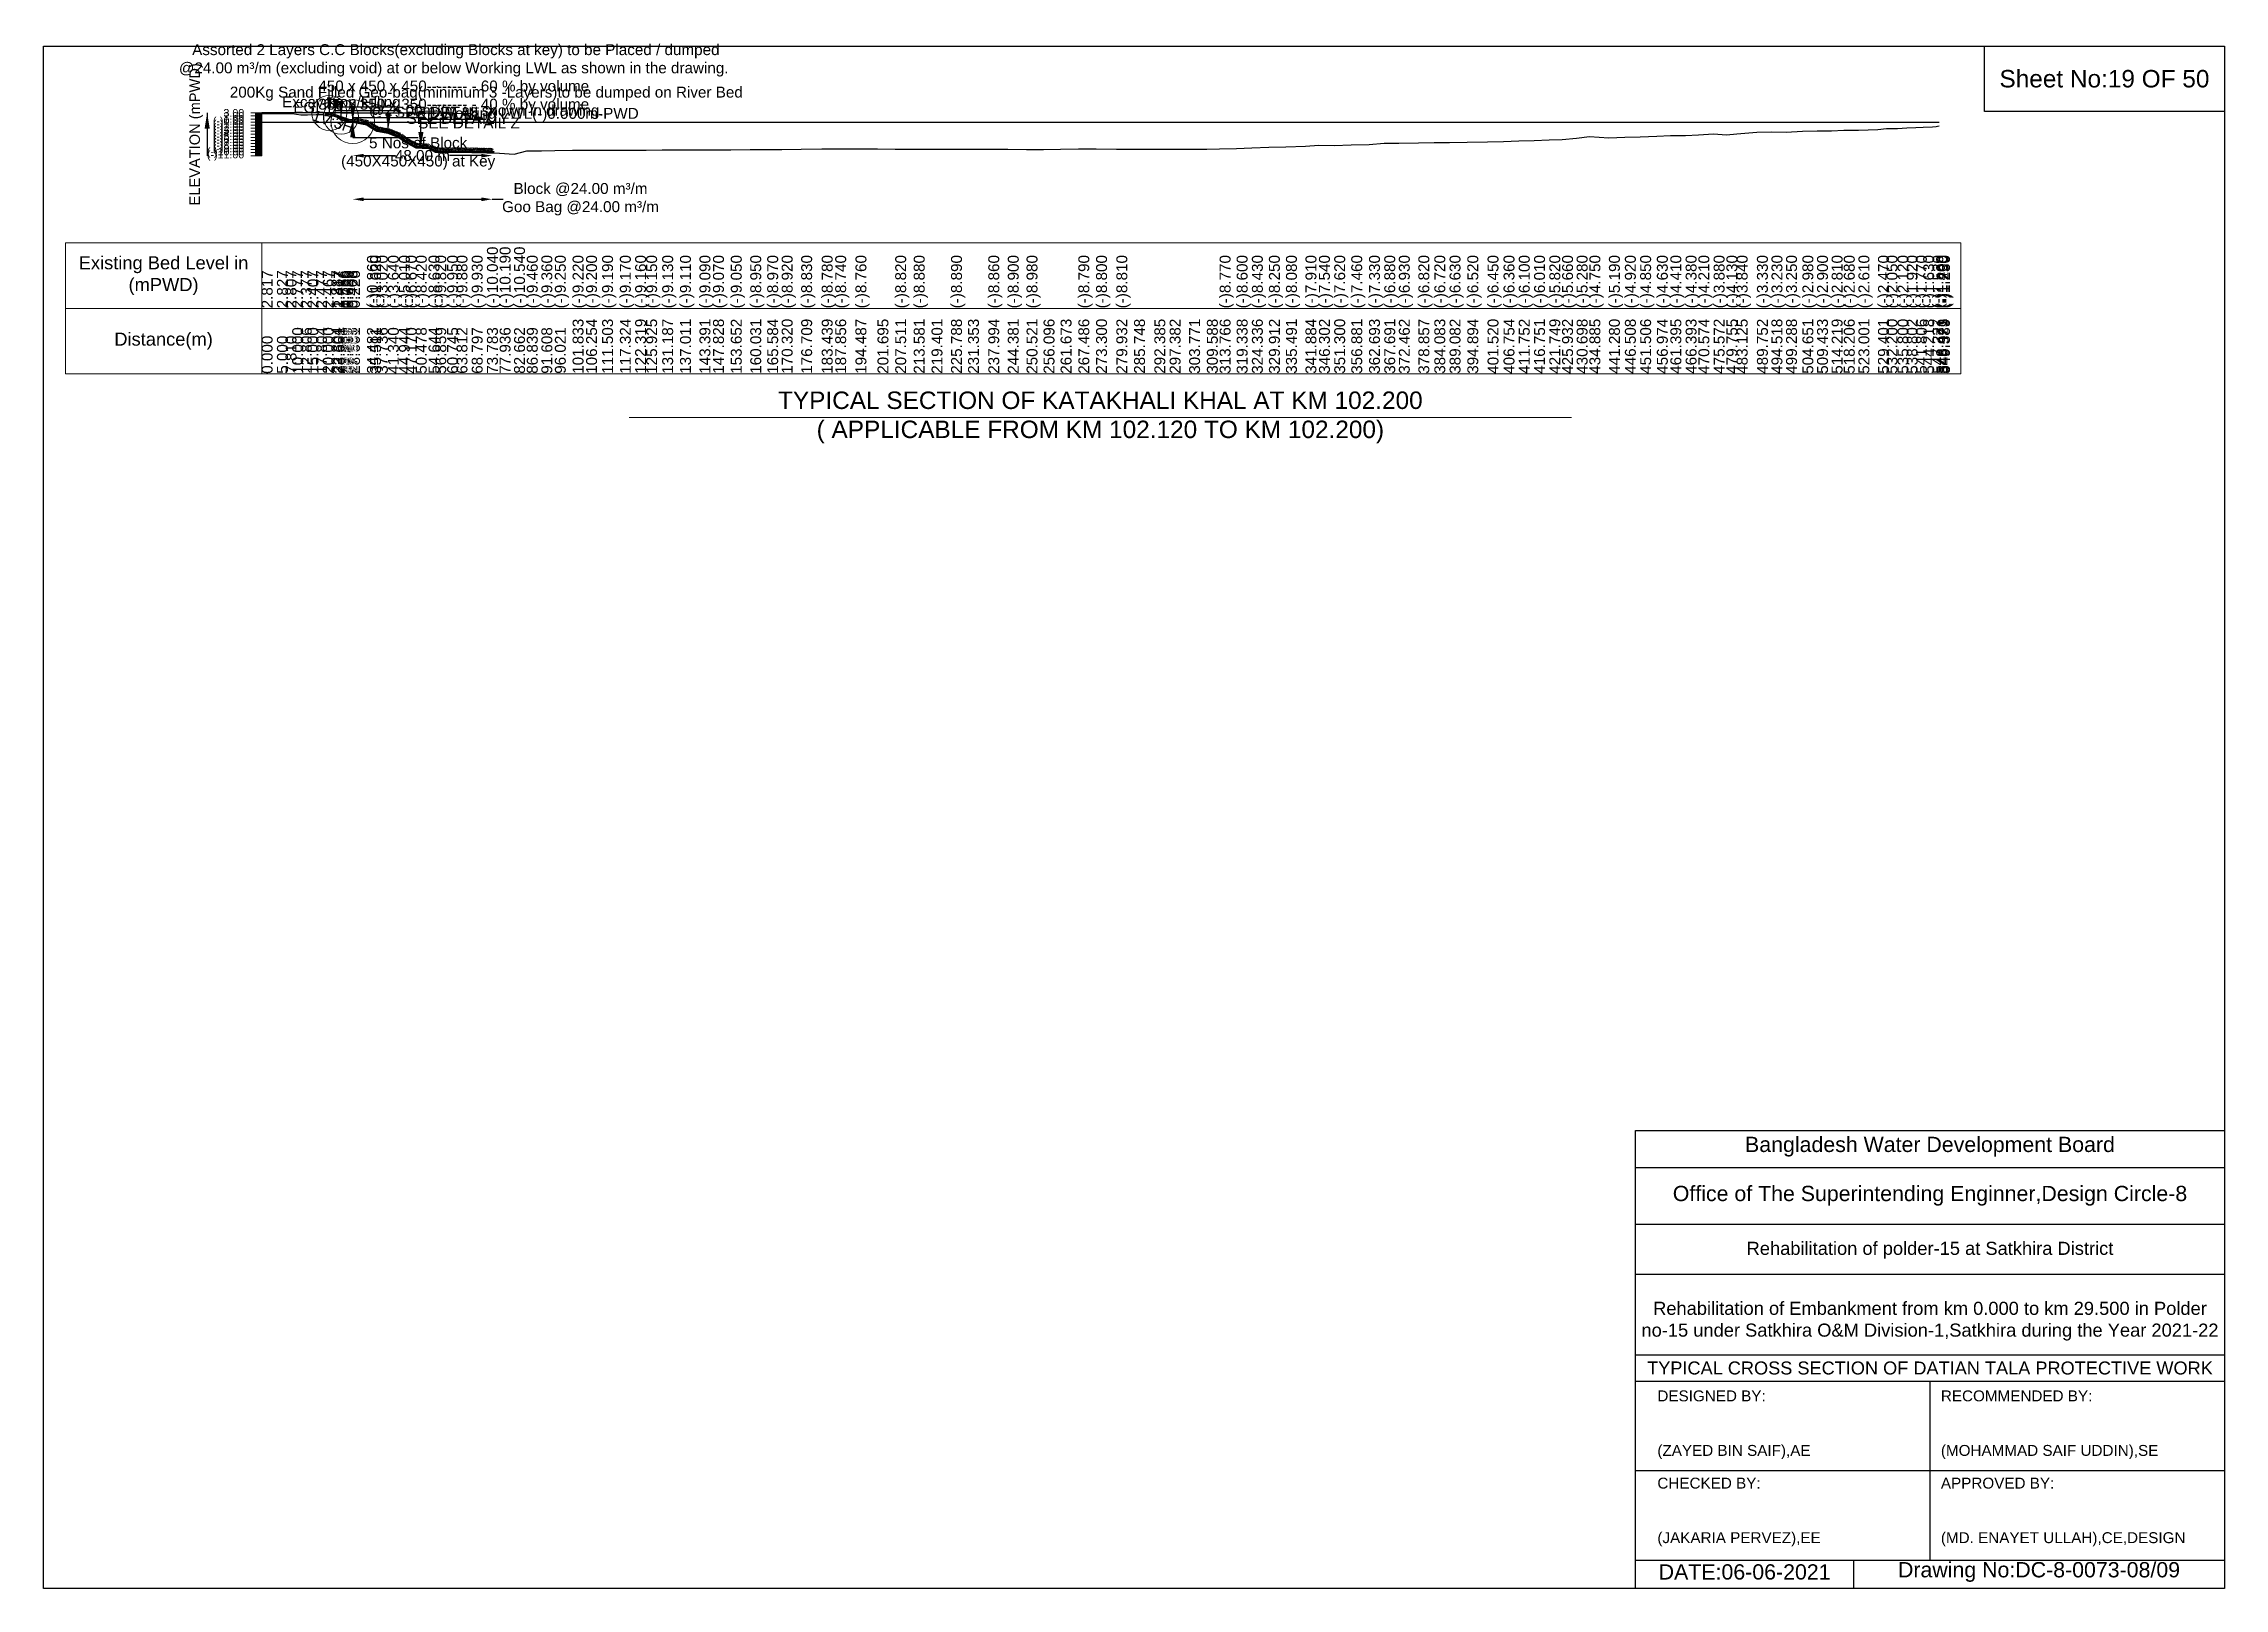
# Model space of a CAD drawing. Header units: inches. Extents: x 89000 to 845000, y -7071 to 18.
# Drawn here: x 370000 to 380000, y -7071 to 11 of the extents above; entities that cross this region are included whole.
import ezdxf

# ---------------------------------------------------------------- set-up
doc = ezdxf.new("R2010")
doc.units = ezdxf.units.IN
doc.header["$LTSCALE"] = 7
doc.header["$MEASUREMENT"] = 0
for name, color, linetype, lineweight in [('Cross section Data Border', 7, 'Continuous', 9), ('Cross Section Labels', 7, 'Continuous', 9), ('Existing_Bed_Level for Xsection', 7, 'Continuous', 25), ('Long Section Labels', 7, 'Continuous', 9)]:
    doc.layers.add(name, color=color, linetype=linetype, lineweight=lineweight)
doc.styles.get("Standard").update_dxf_attribs({"font": 'arial.ttf'})
doc.dimstyles.new('Appron Lebeling Style', dxfattribs={"dimtxt": 50, "dimasz": 50, "dimexe": 0.18, "dimexo": 0.0625, "dimgap": 0.09, "dimtad": 0, "dimtih": 1, "dimtoh": 1, "dimdec": 4, "dimzin": 0, "dimdsep": 46, "dimtxsty": 'Standard', "dimcen": 0.09, "dimse1": 1, "dimse2": 1, "dimadec": 0, "dimazin": 0, "dimtfac": 1, "dimtdec": 4, "dimtofl": 0, "dimtmove": 0, "dimatfit": 3, "dimfxl": 1, "dimtolj": 1, "dimtzin": 0, "dimarcsym": 0})
doc.dimstyles.get("Standard").update_dxf_attribs({"dimtxt": 0.18, "dimasz": 0.18, "dimexe": 0.18, "dimexo": 0.0625, "dimgap": 0.09, "dimtad": 0, "dimtih": 1, "dimtoh": 1, "dimdec": 4, "dimzin": 0, "dimdsep": 46, "dimtxsty": 'Standard', "dimcen": 0.09, "dimadec": 0, "dimazin": 0, "dimtfac": 1, "dimtdec": 4, "dimtofl": 0, "dimtmove": 0, "dimatfit": 3, "dimfxl": 1, "dimtolj": 1, "dimtzin": 0, "dimarcsym": 0})

msp = doc.modelspace()

# ---------------------------------------------------------------- texts
at = {"attachment_point": 5}
for s, insert, char_height in [('Sheet No:19 OF 50', (379450, -150), 80), ('Bangladesh Water Development Board', (378650, -5046), 70), ('Office of The Superintending Enginner,Design Circle-8', (378650, -5271), 70)]:
    msp.add_mtext(s, dxfattribs=dict(at, insert=insert, char_height=char_height))
for s, insert, char_height, width, attachment_point in [('Rehabilitation of polder-15 at Satkhira District', (378650, -5521), 60, 2800, 5), ('Rehabilitation of Embankment from km 0.000 to km 29.500 in Polder no-15 under Satkhira O&M Division-1,Satkhira during the Year 2021-22', (378650, -5846), 60, 2700, 5), ('TYPICAL CROSS SECTION OF DATIAN TALA PROTECTIVE WORK', (378650, -6061), 59.5765532, 2800, 5), ('DESIGNED BY:^J^J^J(ZAYED BIN SAIF),AE', (377400, -6321), 50, 1400, 4), ('RECOMMENDED BY:^J^J^J(MOHAMMAD SAIF UDDIN),SE', (378700, -6321), 50, 1400, 4), ('CHECKED BY:^J^J^J(JAKARIA PERVEZ),EE', (377400, -6721), 50, 1400, 4), ('APPROVED BY:^J^J^J(MD. ENAYET ULLAH),CE,DESIGN', (378700, -6721), 50, 1400, 4), ('DATE:06-06-2021', (377800, -6996), 70, 1400, 5), ('Drawing No:DC-8-0073-08/09', (379150, -6996), 70, 2200, 5)]:
    msp.add_mtext(s, dxfattribs=dict(insert=insert, char_height=char_height, width=width, attachment_point=attachment_point))
at = {"layer": 'Cross section Data Border', "char_height": 60, "width": 800, "attachment_point": 5}
for s, insert in [('Existing Bed Level in (mPWD)', (370550, -1052.44)), ('Distance(m)', (370550, -1352.44))]:
    msp.add_mtext(s, dxfattribs=dict(at, insert=insert))
at = {"layer": 'Cross Section Labels'}
for s, insert, char_height, attachment_point in [(' Assorted 2 Layers C.C Blocks(excluding Blocks at key) to be Placed / dumped^J@24.00 m³/m (excluding void) at or below Working LWL as shown in the drawing.^J450 x 450 x 450-------- - 60 % by volume^J350 x 350 x 350-------- - 40 % by volume', (371880.61331, -306.44), 50, 8), ('200Kg Sand Filled Geo-bag(minimum 3 -Layers)to be dumped on River Bed^J@24.00m³/m as shown in drawing.', (372029.97472, -334.44), 50, 8), ('Excavation/Filling', (371637.21928, -295.94), 50, 9), ('EGL', (371284.56271, -306.44), 50, 9), ('SEE DETAIL X', (371610.44428, -278.44), 50, 1), ('Working LWL(-)0.000m-PWD', (371820.74428, -348.44), 50, 7), ('SEE DETAIL Y', (371663.99428, -306.44), 50, 1), ('SEE DETAIL Z', (371717.54428, -327.44), 50, 1), ('5 Nos of Block ^J(450X450X450) at Key', (371717.54428, -418.44), 50, 2), ('TYPICAL SECTION OF KATAKHALI KHAL AT KM 102.200^J( APPLICABLE FROM KM 102.120 TO KM 102.200)', (374845.72126, -1702.44), 80, 5)]:
    msp.add_mtext(s, dxfattribs=dict(at, insert=insert, char_height=char_height, attachment_point=attachment_point))
at = {"layer": 'Cross Section Labels', "insert": (371335.00568, -322.00578), "char_height": 50, "attachment_point": 2, "rotation": 341.565051177}
msp.add_mtext('1V:3H', dxfattribs=at)
at = {"layer": 'Long Section Labels', "rotation": 90}
for s, insert, char_height, attachment_point in [('ELEVATION (mPWD)', (370700, -404.44), 48, 5), ('(-)0.860', (371482.74631, -1202.44), 50, 1), ('(-)1.620', (371497.14787, -1202.44), 50, 1), ('(-)3.020', (371528.30294, -1202.44), 50, 1), ('(-)3.640', (371578.76075, -1202.44), 50, 1), ('(-)5.010', (371629.22174, -1202.44), 50, 1), ('(-)6.670', (371660.37868, -1202.44), 50, 1), ('(-)8.420', (371706.68805, -1202.44), 50, 1), ('(-)8.630', (371765.02026, -1202.44), 50, 1), ('(-)9.820', (371796.03266, -1202.44), 50, 1), ('(-)9.950', (371850.43518, -1202.44), 50, 1), ('(-)9.880', (371893.37114, -1202.44), 50, 1), ('(-)9.930', (371963.15523, -1202.44), 50, 1), ('(-)10.040', (372032.96854, -1202.44), 50, 1), ('(-)10.190', (372091.1022, -1202.44), 50, 1), ('(-)10.540', (372157.26747, -1202.44), 50, 1), ('(-)9.460', (372215.74504, -1202.44), 50, 1), ('(-)9.360', (372282.51004, -1202.44), 50, 1), ('(-)9.250', (372344.29164, -1202.44), 50, 1), ('(-)9.220', (372425.66476, -1202.44), 50, 1), ('(-)9.200', (372487.56176, -1202.44), 50, 1), ('(-)9.190', (372561.04708, -1202.44), 50, 1), ('(-)9.170', (372642.54071, -1202.44), 50, 1), ('(-)9.160', (372712.46956, -1202.44), 50, 1), ('(-)9.150', (372762.94413, -1202.44), 50, 1), ('(-)9.130', (372836.61645, -1202.44), 50, 1), ('(-)9.110', (372918.15328, -1202.44), 50, 1), ('(-)9.090', (373007.47503, -1202.44), 50, 1), ('(-)9.070', (373069.58643, -1202.44), 50, 1), ('(-)9.050', (373151.13087, -1202.44), 50, 1), ('(-)8.950', (373240.43746, -1202.44), 50, 1), ('(-)8.970', (373318.17342, -1202.44), 50, 1), ('(-)8.920', (373384.48401, -1202.44), 50, 1), ('(-)8.830', (373473.9232, -1202.44), 50, 1), ('(-)8.780', (373568.15109, -1202.44), 50, 1), ('(-)8.780', (373568.15109, -1202.44), 50, 1), ('(-)8.740', (373629.98859, -1202.44), 50, 1), ('(-)8.760', (373722.81105, -1202.44), 50, 1), ('(-)8.820', (373905.16024, -1202.44), 50, 1), ('(-)8.820', (373905.16024, -1202.44), 50, 1), ('(-)8.820', (373905.16024, -1202.44), 50, 1), ('(-)8.820', (373905.16024, -1202.44), 50, 1), ('(-)8.820', (373905.16024, -1202.44), 50, 1), ('(-)8.880', (373990.13913, -1202.44), 50, 1), ('(-)8.880', (373990.13913, -1202.44), 50, 1), ('(-)8.880', (373990.13913, -1202.44), 50, 1), ('(-)8.890', (374161.02515, -1202.44), 50, 1), ('(-)8.890', (374161.02515, -1202.44), 50, 1), ('(-)8.860', (374331.91176, -1202.44), 50, 1), ('(-)8.900', (374421.3319, -1202.44), 50, 1), ('(-)8.980', (374507.30039, -1202.44), 50, 1), ('(-)8.980', (374507.30039, -1202.44), 50, 1), ('(-)8.790', (374744.81028, -1202.44), 50, 1), ('(-)8.800', (374826.20282, -1202.44), 50, 1), ('(-)8.810', (374919.04988, -1202.44), 50, 1), ('(-)8.810', (374919.04988, -1202.44), 50, 1), ('(-)8.770', (375392.72171, -1202.44), 50, 1), ('(-)8.600', (375470.7373, -1202.44), 50, 1), ('(-)8.430', (375540.70743, -1202.44), 50, 1), ('(-)8.250', (375618.76953, -1202.44), 50, 1), ('(-)8.080', (375696.8696, -1202.44), 50, 1), ('(-)7.910', (375786.38277, -1202.44), 50, 1), ('(-)7.540', (375848.22648, -1202.44), 50, 1), ('(-)7.620', (375918.20618, -1202.44), 50, 1), ('(-)7.460', (375996.33306, -1202.44), 50, 1), ('(-)7.330', (376077.6979, -1202.44), 50, 1), ('(-)6.880', (376147.68025, -1202.44), 50, 1), ('(-)6.930', (376214.4691, -1202.44), 50, 1), ('(-)6.820', (376304.0049, -1202.44), 50, 1), ('(-)6.720', (376377.16654, -1202.44), 50, 1), ('(-)6.630', (376447.15155, -1202.44), 50, 1), ('(-)6.520', (376528.51119, -1202.44), 50, 1), ('(-)6.450', (376621.27459, -1202.44), 50, 1), ('(-)6.360', (376694.55916, -1202.44), 50, 1), ('(-)6.100', (376764.53294, -1202.44), 50, 1), ('(-)6.010', (376834.50735, -1202.44), 50, 1), ('(-)5.820', (376904.48237, -1202.44), 50, 1), ('(-)5.660', (376963.04687, -1202.44), 50, 1), ('(-)5.280', (377029.77578, -1202.44), 50, 1), ('(-)4.750', (377088.39059, -1202.44), 50, 1), ('(-)5.190', (377177.91939, -1202.44), 50, 1), ('(-)4.920', (377251.10582, -1202.44), 50, 1), ('(-)4.850', (377321.08915, -1202.44), 50, 1), ('(-)4.630', (377397.63237, -1202.44), 50, 1), ('(-)4.410', (377459.52475, -1202.44), 50, 1), ('(-)4.380', (377529.49554, -1202.44), 50, 1), ('(-)4.210', (377588.03764, -1202.44), 50, 1), ('(-)3.880', (377658.01202, -1202.44), 50, 1), ('(-)4.130', (377716.57204, -1202.44), 50, 1), ('(-)3.840', (377763.7534, -1202.44), 50, 1), ('(-)3.330', (377856.52769, -1202.44), 50, 1), ('(-)3.230', (377923.25126, -1202.44), 50, 1), ('(-)3.250', (377990.03891, -1202.44), 50, 1), ('(-)2.980', (378065.11911, -1202.44), 50, 1), ('(-)2.900', (378132.06225, -1202.44), 50, 1), ('(-)2.810', (378199.06355, -1202.44), 50, 1), ('(-)2.680', (378254.87781, -1202.44), 50, 1), ('(-)2.610', (378322.01338, -1202.44), 50, 1), ('(-)2.470', (378411.60846, -1202.44), 50, 1), ('(-)2.050', (378450.8021, -1202.44), 50, 1), ('(-)2.120', (378501.2047, -1202.44), 50, 1), ('(-)1.920', (378543.23326, -1202.44), 50, 1), ('(-)1.770', (378585.28734, -1202.44), 50, 1), ('(-)1.630', (378619.04902, -1202.44), 50, 1), ('(-)1.520', (378661.17302, -1202.44), 50, 1), ('(-)1.400', (378678.58841, -1202.44), 50, 1), ('(-)1.290', (378684.91613, -1202.44), 50, 1), ('(-)1.230', (378691.44252, -1202.44), 50, 1), ('2.817', (371000, -1202.44), 50, 1), ('2.827', (371070, -1202.44), 50, 1), ('2.807', (371109.3435, -1202.44), 50, 1), ('2.777', (371140, -1202.44), 50, 1), ('2.377', (371179.28748, -1202.44), 50, 1), ('2.407', (371210, -1202.44), 50, 1), ('2.477', (371249.26291, -1202.44), 50, 1), ('2.467', (371280, -1202.44), 50, 1), ('1.887', (371319.24912, -1202.44), 50, 1), ('2.417', (371330.41186, -1202.44), 50, 1), ('1.566', (371350, -1202.44), 50, 1), ('0.766', (371361.29766, -1202.44), 50, 1), ('0.626', (371369.61061, -1202.44), 50, 1), ('0.406', (371389.24029, -1202.44), 50, 1), ('0.226', (371400.40979, -1202.44), 50, 1), ('10.000', (371140, -1502.44), 50, 1), ('12.806', (371179.28748, -1502.44), 50, 1), ('15.000', (371210, -1502.44), 50, 1), ('17.804', (371249.26291, -1502.44), 50, 1), ('20.000', (371280, -1502.44), 50, 1), ('22.804', (371319.24912, -1502.44), 50, 1), ('23.601', (371330.41186, -1502.44), 50, 1), ('25.000', (371350, -1502.44), 50, 1), ('25.807', (371361.29766, -1502.44), 50, 1), ('26.401', (371369.61061, -1502.44), 50, 1), ('27.803', (371389.24029, -1502.44), 50, 1), ('28.601', (371400.40979, -1502.44), 50, 1), ('34.482', (371482.74631, -1502.44), 50, 1), ('35.511', (371497.14787, -1502.44), 50, 1), ('37.736', (371528.30294, -1502.44), 50, 1), ('41.340', (371578.76075, -1502.44), 50, 1), ('44.944', (371629.22174, -1502.44), 50, 1), ('47.170', (371660.37868, -1502.44), 50, 1), ('50.478', (371706.68805, -1502.44), 50, 1), ('54.644', (371765.02026, -1502.44), 50, 1), ('56.859', (371796.03266, -1502.44), 50, 1), ('60.745', (371850.43518, -1502.44), 50, 1), ('63.812', (371893.37114, -1502.44), 50, 1), ('68.797', (371963.15523, -1502.44), 50, 1), ('73.783', (372032.96854, -1502.44), 50, 1), ('77.936', (372091.1022, -1502.44), 50, 1), ('82.662', (372157.26747, -1502.44), 50, 1), ('86.839', (372215.74504, -1502.44), 50, 1), ('91.608', (372282.51004, -1502.44), 50, 1), ('96.021', (372344.29164, -1502.44), 50, 1), ('101.833', (372425.66476, -1502.44), 50, 1), ('106.254', (372487.56176, -1502.44), 50, 1), ('111.503', (372561.04708, -1502.44), 50, 1), ('117.324', (372642.54071, -1502.44), 50, 1), ('122.319', (372712.46956, -1502.44), 50, 1), ('125.925', (372762.94413, -1502.44), 50, 1), ('131.187', (372836.61645, -1502.44), 50, 1), ('137.011', (372918.15328, -1502.44), 50, 1), ('143.391', (373007.47503, -1502.44), 50, 1), ('147.828', (373069.58643, -1502.44), 50, 1), ('153.652', (373151.13087, -1502.44), 50, 1), ('160.031', (373240.43746, -1502.44), 50, 1), ('165.584', (373318.17342, -1502.44), 50, 1), ('170.320', (373384.48401, -1502.44), 50, 1), ('176.709', (373473.9232, -1502.44), 50, 1), ('183.439', (373568.15109, -1502.44), 50, 1), ('187.856', (373629.98859, -1502.44), 50, 1), ('194.487', (373722.81105, -1502.44), 50, 1), ('201.695', (373823.73441, -1502.44), 50, 1), ('207.511', (373905.16024, -1502.44), 50, 1), ('213.581', (373990.13913, -1502.44), 50, 1), ('219.401', (374071.62042, -1502.44), 50, 1), ('225.788', (374161.02515, -1502.44), 50, 1), ('231.353', (374238.93563, -1502.44), 50, 1), ('237.994', (374331.91176, -1502.44), 50, 1), ('244.381', (374421.3319, -1502.44), 50, 1), ('250.521', (374507.30039, -1502.44), 50, 1), ('256.096', (374585.33959, -1502.44), 50, 1), ('261.673', (374663.42845, -1502.44), 50, 1), ('267.486', (374744.81028, -1502.44), 50, 1), ('273.300', (374826.20282, -1502.44), 50, 1), ('279.932', (374919.04988, -1502.44), 50, 1), ('285.748', (375000.47397, -1502.44), 50, 1), ('292.385', (375093.39028, -1502.44), 50, 1), ('297.382', (375163.34673, -1502.44), 50, 1), ('303.771', (375252.79814, -1502.44), 50, 1), ('309.588', (375334.23811, -1502.44), 50, 1), ('313.766', (375392.72171, -1502.44), 50, 1), ('319.338', (375470.7373, -1502.44), 50, 1), ('324.336', (375540.70743, -1502.44), 50, 1), ('329.912', (375618.76953, -1502.44), 50, 1), ('335.491', (375696.8696, -1502.44), 50, 1), ('341.884', (375786.38277, -1502.44), 50, 1), ('346.302', (375848.22648, -1502.44), 50, 1), ('351.300', (375918.20618, -1502.44), 50, 1), ('356.881', (375996.33306, -1502.44), 50, 1), ('362.693', (376077.6979, -1502.44), 50, 1), ('367.691', (376147.68025, -1502.44), 50, 1), ('372.462', (376214.4691, -1502.44), 50, 1), ('378.857', (376304.0049, -1502.44), 50, 1), ('384.083', (376377.16654, -1502.44), 50, 1), ('389.082', (376447.15155, -1502.44), 50, 1), ('394.894', (376528.51119, -1502.44), 50, 1), ('401.520', (376621.27459, -1502.44), 50, 1), ('406.754', (376694.55916, -1502.44), 50, 1), ('411.752', (376764.53294, -1502.44), 50, 1), ('416.751', (376834.50735, -1502.44), 50, 1), ('421.749', (376904.48237, -1502.44), 50, 1), ('425.932', (376963.04687, -1502.44), 50, 1), ('430.698', (377029.77578, -1502.44), 50, 1), ('434.885', (377088.39059, -1502.44), 50, 1), ('441.280', (377177.91939, -1502.44), 50, 1), ('446.508', (377251.10582, -1502.44), 50, 1), ('451.506', (377321.08915, -1502.44), 50, 1), ('456.974', (377397.63237, -1502.44), 50, 1), ('461.395', (377459.52475, -1502.44), 50, 1), ('466.393', (377529.49554, -1502.44), 50, 1), ('470.574', (377588.03764, -1502.44), 50, 1), ('475.572', (377658.01202, -1502.44), 50, 1), ('479.755', (377716.57204, -1502.44), 50, 1), ('483.125', (377763.7534, -1502.44), 50, 1), ('489.752', (377856.52769, -1502.44), 50, 1), ('494.518', (377923.25126, -1502.44), 50, 1), ('499.288', (377990.03891, -1502.44), 50, 1), ('504.651', (378065.11911, -1502.44), 50, 1), ('509.433', (378132.06225, -1502.44), 50, 1), ('514.219', (378199.06355, -1502.44), 50, 1), ('518.206', (378254.87781, -1502.44), 50, 1), ('523.001', (378322.01338, -1502.44), 50, 1), ('529.401', (378411.60846, -1502.44), 50, 1), ('532.200', (378450.8021, -1502.44), 50, 1), ('535.800', (378501.2047, -1502.44), 50, 1), ('538.802', (378543.23326, -1502.44), 50, 1), ('541.806', (378585.28734, -1502.44), 50, 1), ('544.218', (378619.04902, -1502.44), 50, 1), ('547.227', (378661.17302, -1502.44), 50, 1), ('548.471', (378678.58841, -1502.44), 50, 1), ('548.923', (378684.91613, -1502.44), 50, 1), ('549.389', (378691.44252, -1502.44), 50, 1), ('0.000', (371000, -1502.44), 50, 1), ('5.000', (371070, -1502.44), 50, 1), ('7.810', (371109.3435, -1502.44), 50, 1)]:
    msp.add_mtext(s, dxfattribs=dict(at, insert=insert, char_height=char_height, attachment_point=attachment_point))
at = {"layer": 'Long Section Labels', "char_height": 35, "attachment_point": 6}
for s, insert in [('3.00', (370920, -306.44)), ('(-)0.00', (370920, -348.44)), ('(-)1.00', (370920, -362.44)), ('(-)2.00', (370920, -376.44)), ('(-)3.00', (370920, -390.44)), ('(-)4.00', (370920, -404.44)), ('(-)5.00', (370920, -418.44)), ('2.00', (370920, -320.44)), ('1.00', (370920, -334.44)), ('(-)10.00', (370920, -488.44)), ('(-)11.00', (370920, -502.44)), ('(-)6.00', (370920, -432.44)), ('(-)7.00', (370920, -446.44)), ('(-)8.00', (370920, -460.44)), ('(-)9.00', (370920, -474.44))]:
    msp.add_mtext(s, dxfattribs=dict(at, insert=insert))

# ---------------------------------------------------------------- blocks, each defined once
blk = doc.blocks.new('*D31')
at = {"layer": 'Cross Section Labels', "color": 0, "lineweight": -2, "transparency": 16777216}
for p, q in [((371468, -502), (371614, -502)), ((372007, -502), (371861, -502))]:
    blk.add_line(p, q, dxfattribs=at)
at = {"layer": 'Cross Section Labels', "color": 0, "transparency": 16777216}
for points in [[(371468, -494), (371468, -511), (371418, -502)], [(372007, -494), (372007, -511), (372057, -502)]]:
    blk.add_solid(points, dxfattribs=at)
at = {"layer": 'Defpoints', "color": 0, "transparency": 16777216}
for p in [(371418, -348), (372057, -490), (372057, -502)]:
    blk.add_point(p, dxfattribs=at)
at = {"layer": 'Cross Section Labels', "color": 0, "transparency": 16777216, "insert": (371737, -502), "char_height": 50, "attachment_point": 5}
blk.add_mtext('\\A1;48.00 m', dxfattribs=at)
blk = doc.blocks.new('*D32')
at = {"layer": 'Cross Section Labels', "color": 0, "lineweight": -2, "transparency": 16777216}
for p, q in [((371468, -702), (372007, -702)), ((372057, -702), (372107, -702))]:
    blk.add_line(p, q, dxfattribs=at)
at = {"layer": 'Cross Section Labels', "color": 0, "transparency": 16777216}
for points in [[(371468, -694), (371468, -711), (371418, -702)], [(372007, -694), (372007, -711), (372057, -702)]]:
    blk.add_solid(points, dxfattribs=at)
at = {"layer": 'Defpoints', "color": 0, "transparency": 16777216}
for p in [(371418, -348), (372057, -490), (372057, -702)]:
    blk.add_point(p, dxfattribs=at)
at = {"layer": 'Cross Section Labels', "color": 0, "transparency": 16777216, "insert": (372462, -702), "char_height": 50, "attachment_point": 5}
blk.add_mtext('\\A1;Block @24.00 m³/m ^JGoo Bag @24.00 m³/m ', dxfattribs=at)

# ---------------------------------------------------------------- dimensions: what is measured, and where the dimension line sits
at = {"layer": 'Cross Section Labels'}
for base, text, picture, middle in [((372056.88427, -502.44), '48.00 m', '*D31', (371737.21428, -502.44)), ((372056.88427, -702.44), 'Block @24.00 m³/m ^JGoo Bag @24.00 m³/m ', '*D32', (372462.49951, -702.44))]:
    dim = msp.add_linear_dim(base=base, p1=(371417.54428, -348.44), p2=(372056.88427, -489.86392), text=text, dimstyle='Appron Lebeling Style', dxfattribs=at)
    dim.commit()
    dim.dimension.update_dxf_attribs({"geometry": picture, "text_midpoint": middle})

# ---------------------------------------------------------------- linework, layer by layer
for points in [[(370000, 0), (380000, 0), (380000, -7071), (370000, -7071)], [(378900, 0), (380000, 0), (380000, -300), (378900, -300)]]:
    msp.add_lwpolyline(points, close=True)
for points in [[(377300, -7071), (377300, -4971), (380000, -4971)], [(377300, -5141), (380000, -5141)], [(377300, -5401), (380000, -5401)], [(377300, -5631), (380000, -5631)], [(377300, -6001), (380000, -6001)], [(377300, -6121), (380000, -6121)], [(378650, -6121), (378650, -6941)], [(377300, -6531), (380000, -6531)], [(377300, -6941), (380000, -6941)], [(378300, -6941), (378300, -7071)]]:
    msp.add_lwpolyline(points)
at = {"layer": 'Cross section Data Border'}
msp.add_lwpolyline([(370100, -902.44), (378791.44252, -902.44), (378791.44252, -1502.44), (370100, -1502.44)], close=True, dxfattribs=at)
for points in [[(371000, -902.44), (371000, -1502.44)], [(370100, -1202.44), (378791.44252, -1202.44)]]:
    msp.add_lwpolyline(points, dxfattribs=at)
at = {"layer": 'Cross Section Labels'}
msp.add_lwpolyline([(371770.74428, -348.44), (371820.74428, -298.44), (371720.74428, -298.44)], close=True, dxfattribs=at)
msp.add_lwpolyline([(372685.72126, -1702.44), (374845.72126, -1702.44), (377005.72126, -1702.44)], dxfattribs=at)
for centre, radius in [((371310.44428, -306.44), 80), ((371363.99428, -324.29), 80), ((371417.54428, -346.34), 100)]:
    msp.add_circle(centre, radius, dxfattribs=at)
at = {"layer": 'Existing_Bed_Level for Xsection'}
for points in [[(371417.54428, -306.44), (371000, -306.44)], [(371000, -309.002), (371070, -308.862), (371109.3435, -309.142), (371140, -309.562), (371179.28748, -315.162), (371210, -314.742), (371249.26291, -313.762), (371280, -313.902), (371319.24912, -322.022), (371330.41186, -314.602), (371350, -326.516), (371361.29766, -337.716), (371369.61061, -339.676), (371389.24029, -342.756), (371400.40979, -345.276), (371482.74631, -360.48), (371497.14787, -371.12), (371528.30294, -390.72), (371578.76075, -399.4), (371629.22174, -418.58), (371660.37868, -441.82), (371706.68805, -466.32), (371765.02026, -469.26), (371796.03266, -485.92), (371850.43518, -487.74), (371893.37114, -486.76), (371963.15523, -487.46), (372032.96854, -489), (372091.1022, -491.1), (372157.26747, -496), (372215.74504, -480.88), (372282.51004, -479.48), (372344.29164, -477.94), (372425.66476, -477.52), (372487.56176, -477.24), (372561.04708, -477.1), (372642.54071, -476.82), (372712.46956, -476.68), (372762.94413, -476.54), (372836.61645, -476.26), (372918.15328, -475.98), (373007.47503, -475.7), (373069.58643, -475.42), (373151.13087, -475.14), (373240.43746, -473.74), (373318.17342, -474.02), (373384.48401, -473.32), (373473.9232, -472.06), (373568.15109, -471.36), (373629.98859, -470.8), (373722.81105, -471.08), (373823.73441, -471.36), (373905.16024, -471.92), (373990.13913, -472.76), (374071.62042, -472.76), (374161.02515, -472.9), (374238.93563, -472.76), (374331.91176, -472.48), (374421.3319, -473.04), (374507.30039, -474.16), (374585.33959, -474.16), (374663.42845, -472.9), (374744.81028, -471.5), (374826.20282, -471.64), (374919.04988, -471.78), (375000.47397, -471.78), (375093.39028, -471.92), (375163.34673, -471.92), (375252.79814, -471.92), (375334.23811, -471.92), (375392.72171, -471.22), (375470.7373, -468.84), (375540.70743, -466.46), (375618.76953, -463.94), (375696.8696, -461.56), (375786.38277, -459.18), (375848.22648, -454), (375918.20618, -455.12), (375996.33306, -452.88), (376077.6979, -451.06), (376147.68025, -444.76), (376214.4691, -445.46), (376304.0049, -443.92), (376377.16654, -442.52), (376447.15155, -441.26), (376528.51119, -439.72), (376621.27459, -438.74), (376694.55916, -437.48), (376764.53294, -433.84), (376834.50735, -432.58), (376904.48237, -429.92), (376963.04687, -427.68), (377029.77578, -422.36), (377088.39059, -414.94), (377177.91939, -421.1), (377251.10582, -417.32), (377321.08915, -416.34), (377397.63237, -413.26), (377459.52475, -410.18), (377529.49554, -409.76), (377588.03764, -407.38), (377658.01202, -402.76), (377716.57204, -406.26), (377763.7534, -402.2), (377856.52769, -395.06), (377923.25126, -393.66), (377990.03891, -393.94), (378065.11911, -390.16), (378132.06225, -389.04), (378199.06355, -387.78), (378254.87781, -385.96), (378322.01338, -384.98), (378411.60846, -383.02), (378450.8021, -377.14), (378501.2047, -378.12), (378543.23326, -375.32), (378585.28734, -373.22), (378619.04902, -371.26), (378661.17302, -369.72), (378678.58841, -368.04), (378684.91613, -366.5), (378691.44252, -365.66)], [(371000, -348.44), (378691.44252, -348.44)], [(371401.79428, -336.89), (371311.09087, -306.65553), (371310.44428, -306.44), (371309.76271, -306.44), (371297.16271, -306.44)], [(371297.16271, -310.64), (371309.76271, -310.64), (371401.79428, -341.31719)], [(371297.16271, -312.04), (371309.53552, -312.04), (371399.83552, -342.14)], [(371297.16271, -313.44), (371309.30833, -313.44), (371398.64428, -343.21865)]]:
    msp.add_lwpolyline(points, dxfattribs=at)
at = {"layer": 'Long Section Labels'}
for points in [[(371000, -306.44), (370950, -306.44)], [(371000, -320.44), (370950, -320.44)], [(371000, -334.44), (370950, -334.44)], [(371000, -348.44), (370950, -348.44)], [(371000, -362.44), (370950, -362.44)], [(371000, -376.44), (370950, -376.44)], [(371000, -390.44), (370950, -390.44)], [(371000, -309.94), (370970, -309.94)], [(371000, -313.44), (370970, -313.44)], [(371000, -316.94), (370970, -316.94)], [(371000, -323.94), (370970, -323.94)], [(371000, -327.44), (370970, -327.44)], [(371000, -330.94), (370970, -330.94)], [(371000, -337.94), (370970, -337.94)], [(371000, -341.44), (370970, -341.44)], [(371000, -344.94), (370970, -344.94)], [(371000, -351.94), (370970, -351.94)], [(371000, -355.44), (370970, -355.44)], [(371000, -358.94), (370970, -358.94)], [(371000, -365.94), (370970, -365.94)], [(371000, -369.44), (370970, -369.44)], [(371000, -372.94), (370970, -372.94)], [(371000, -379.94), (370970, -379.94)], [(371000, -383.44), (370970, -383.44)], [(371000, -386.94), (370970, -386.94)], [(371000, -393.94), (370970, -393.94)], [(371000, -397.44), (370970, -397.44)], [(371000, -502.44), (371000, -488.44), (371000, -474.44), (371000, -460.44), (371000, -446.44), (371000, -432.44), (371000, -418.44), (371000, -404.44), (371000, -390.44), (371000, -376.44), (371000, -362.44), (371000, -348.44), (371000, -334.44), (371000, -320.44), (371000, -306.44)], [(371000, -404.44), (370950, -404.44)], [(371000, -418.44), (370950, -418.44)], [(371000, -432.44), (370950, -432.44)], [(371000, -446.44), (370950, -446.44)], [(371000, -460.44), (370950, -460.44)], [(371000, -474.44), (370950, -474.44)], [(371000, -488.44), (370950, -488.44)], [(371000, -400.94), (370970, -400.94)], [(371000, -407.94), (370970, -407.94)], [(371000, -411.44), (370970, -411.44)], [(371000, -414.94), (370970, -414.94)], [(371000, -421.94), (370970, -421.94)], [(371000, -425.44), (370970, -425.44)], [(371000, -428.94), (370970, -428.94)], [(371000, -435.94), (370970, -435.94)], [(371000, -439.44), (370970, -439.44)], [(371000, -442.94), (370970, -442.94)], [(371000, -449.94), (370970, -449.94)], [(371000, -453.44), (370970, -453.44)], [(371000, -456.94), (370970, -456.94)], [(371000, -463.94), (370970, -463.94)], [(371000, -467.44), (370970, -467.44)], [(371000, -470.94), (370970, -470.94)], [(371000, -477.94), (370970, -477.94)], [(371000, -481.44), (370970, -481.44)], [(371000, -484.94), (370970, -484.94)], [(371000, -491.94), (370970, -491.94)], [(371000, -495.44), (370970, -495.44)], [(371000, -498.94), (370970, -498.94)], [(371000, -502.44), (370950, -502.44)]]:
    msp.add_lwpolyline(points, dxfattribs=at)
for points in [[(371297.16271, -306.44), (371292.96271, -306.44), (371292.96271, -312.74), (371297.16271, -312.74)], [(371297.16271, -312.74), (371292.96271, -312.74), (371292.96271, -319.04), (371297.16271, -319.04)], [(371303.46271, -306.44), (371297.16271, -306.44), (371297.16271, -310.64), (371303.46271, -310.64)], [(371309.76271, -306.44), (371303.46271, -306.44), (371303.46271, -310.64), (371309.76271, -310.64)], [(371317.06757, -308.64777), (371311.09087, -306.65553), (371309.76271, -310.64), (371315.73942, -312.63223)], [(371323.04428, -310.64), (371317.06757, -308.64777), (371315.73942, -312.63223), (371321.71612, -314.62447)], [(371329.02098, -312.63223), (371323.04428, -310.64), (371321.71612, -314.62447), (371327.69283, -316.6167)], [(371334.99769, -314.62447), (371329.02098, -312.63223), (371327.69283, -316.6167), (371333.66953, -318.60894)], [(371340.97439, -316.6167), (371334.99769, -314.62447), (371333.66953, -318.60894), (371339.64624, -320.60117)], [(371346.9511, -318.60894), (371340.97439, -316.6167), (371339.64624, -320.60117), (371345.62294, -322.59341)], [(371352.9278, -320.60117), (371346.9511, -318.60894), (371345.62294, -322.59341), (371351.59964, -324.58564)], [(371358.90451, -322.59341), (371352.9278, -320.60117), (371351.59964, -324.58564), (371357.57635, -326.57788)], [(371364.88121, -324.58564), (371358.90451, -322.59341), (371357.57635, -326.57788), (371363.55305, -328.57011)], [(371370.85792, -326.57788), (371364.88121, -324.58564), (371363.55305, -328.57011), (371369.52976, -330.56235)], [(371376.83462, -328.57011), (371370.85792, -326.57788), (371369.52976, -330.56235), (371375.50646, -332.55458)], [(371382.81133, -330.56235), (371376.83462, -328.57011), (371375.50646, -332.55458), (371381.48317, -334.54682)], [(371388.78803, -332.55458), (371382.81133, -330.56235), (371381.48317, -334.54682), (371387.45987, -336.53905)], [(371394.76474, -334.54682), (371388.78803, -332.55458), (371387.45987, -336.53905), (371393.43658, -338.53129)], [(371400.74144, -336.53905), (371394.76474, -334.54682), (371393.43658, -338.53129), (371399.41328, -340.52352)], [(371404.94428, -342.14), (371398.64428, -342.14), (371398.64428, -348.44), (371404.94428, -348.44)], [(371408.09428, -335.84), (371401.79428, -335.84), (371401.79428, -342.14), (371408.09428, -342.14)], [(371411.24428, -342.14), (371404.94428, -342.14), (371404.94428, -348.44), (371411.24428, -348.44)], [(371414.39428, -335.84), (371408.09428, -335.84), (371408.09428, -342.14), (371414.39428, -342.14)], [(371417.54428, -342.14), (371411.24428, -342.14), (371411.24428, -348.44), (371417.54428, -348.44)], [(371426.18007, -336.36744), (371419.98481, -335.22344), (371418.84081, -341.4187), (371425.03607, -342.5627)], [(371426.54466, -329.30789), (371420.26451, -329.80758), (371420.76421, -336.08773), (371427.04436, -335.58804)], [(371432.37533, -337.51144), (371426.18007, -336.36744), (371425.03607, -342.5627), (371431.23133, -343.7067)], [(371432.73993, -330.45188), (371426.45977, -330.95158), (371426.95947, -337.23173), (371433.23962, -336.73203)], [(371438.57059, -338.65543), (371432.37533, -337.51144), (371431.23133, -343.7067), (371437.42659, -344.8507)], [(371438.93519, -331.59588), (371432.65504, -332.09558), (371433.15473, -338.37573), (371439.43488, -337.87603)], [(371444.76585, -339.79943), (371438.57059, -338.65543), (371437.42659, -344.8507), (371443.62186, -345.99469)], [(371445.13045, -332.73988), (371438.8503, -333.23957), (371439.34999, -339.51972), (371445.63014, -339.02003)], [(371450.96111, -340.94343), (371444.76585, -339.79943), (371443.62186, -345.99469), (371449.81712, -347.13869)], [(371451.32571, -333.88388), (371445.04556, -334.38357), (371445.54525, -340.66372), (371451.82541, -340.16403)], [(371457.15638, -342.08743), (371450.96111, -340.94343), (371449.81712, -347.13869), (371456.01238, -348.28269)], [(371457.52097, -335.02787), (371451.24082, -335.52757), (371451.74052, -341.80772), (371458.02067, -341.30802)], [(371463.35164, -343.23142), (371457.15638, -342.08743), (371456.01238, -348.28269), (371462.20764, -349.42668)], [(371463.71623, -336.17187), (371457.43608, -336.67156), (371457.93578, -342.95172), (371464.21593, -342.45202)], [(371469.5469, -344.37542), (371463.35164, -343.23142), (371462.20764, -349.42668), (371468.4029, -350.57068)], [(371469.9115, -337.31587), (371463.63134, -337.81556), (371464.13104, -344.09571), (371470.41119, -343.59602)], [(371474.96276, -344.65513), (371468.68261, -345.15482), (371469.1823, -351.43497), (371475.46246, -350.93528)], [(371476.10676, -338.45986), (371469.82661, -338.95956), (371470.3263, -345.23971), (371476.60645, -344.74002)], [(371481.15802, -345.79912), (371474.87787, -346.29882), (371475.37757, -352.57897), (371481.65772, -352.07928)], [(371482.30202, -339.60386), (371476.02187, -340.10356), (371476.52156, -346.38371), (371482.80172, -345.88401)], [(371487.35328, -346.94312), (371481.07313, -347.44282), (371481.57283, -353.72297), (371487.85298, -353.22327)], [(371488.49728, -340.74786), (371482.21713, -341.24755), (371482.71683, -347.52771), (371488.99698, -347.02801)], [(371497.88743, -354.07545), (371492.02362, -351.77204), (371489.72021, -357.63585), (371495.58402, -359.93926)], [(371501.69442, -352.41567), (371499.17454, -346.64157), (371493.40044, -349.16145), (371495.92032, -354.93555)], [(371502.95452, -357.81906), (371497.09071, -355.51565), (371494.78729, -361.37946), (371500.65111, -363.68287)], [(371506.76151, -356.15928), (371504.24163, -350.38518), (371498.46753, -352.90506), (371500.98741, -358.67916)], [(371507.27749, -360.7773), (371501.25804, -358.91823), (371499.39897, -364.93769), (371505.41843, -366.79676)], [(371510.9499, -358.83785), (371508.00584, -353.26806), (371502.43605, -356.21212), (371505.38011, -361.7819)], [(371512.61001, -364.13204), (371506.59055, -362.27298), (371504.73148, -368.29243), (371510.75094, -370.1515)], [(371516.28241, -362.19259), (371513.33835, -356.6228), (371507.76857, -359.56686), (371510.71262, -365.13665)], [(371517.94252, -367.48679), (371511.92307, -365.62772), (371510.064, -371.64718), (371516.08345, -373.50624)], [(371521.61492, -365.54733), (371518.67087, -359.97755), (371513.10108, -362.9216), (371516.04514, -368.49139)], [(371523.27504, -370.84153), (371517.25558, -368.98246), (371515.39651, -375.00192), (371521.41597, -376.86099)], [(371526.94744, -368.90208), (371524.00338, -363.33229), (371518.43359, -366.27635), (371521.37765, -371.84613)], [(371528.60755, -374.19627), (371522.58809, -372.3372), (371520.72902, -378.35666), (371526.74848, -380.21573)], [(371532.27995, -372.25682), (371529.33589, -366.68703), (371523.76611, -369.63109), (371526.71016, -375.20088)], [(371533.94006, -377.55102), (371527.92061, -375.69195), (371526.06154, -381.7114), (371532.08099, -383.57047)], [(371534.70179, -377.46455), (371528.42823, -378.04109), (371529.00477, -384.31465), (371535.27833, -383.73811)], [(371537.35727, -374.27136), (371532.51191, -370.24488), (371528.48543, -375.09024), (371533.33079, -379.11672)], [(371537.61246, -375.61156), (371534.66841, -370.04177), (371529.09862, -372.98583), (371532.04268, -378.55562)], [(371540.9106, -378.53262), (371534.63703, -379.10916), (371535.21357, -385.38272), (371541.48714, -384.80618)], [(371543.56607, -375.33943), (371538.72071, -371.31295), (371534.69424, -376.15831), (371539.53959, -380.18479)], [(371547.1194, -379.60069), (371540.84583, -380.17723), (371541.42237, -386.45079), (371547.69594, -385.87425)], [(371549.77487, -376.4075), (371544.92951, -372.38102), (371540.90304, -377.22638), (371545.7484, -381.25285)], [(371553.3282, -380.66876), (371547.05464, -381.2453), (371547.63118, -387.51886), (371553.90474, -386.94232)], [(371555.98367, -377.47557), (371551.13832, -373.44909), (371547.11184, -378.29445), (371551.9572, -382.32092)], [(371559.537, -381.73683), (371553.26344, -382.31337), (371553.83998, -388.58693), (371560.11354, -388.01039)], [(371562.19248, -378.54363), (371557.34712, -374.51716), (371553.32064, -379.36252), (371558.166, -383.38899)], [(371565.74581, -382.8049), (371559.47224, -383.38144), (371560.04878, -389.655), (371566.32235, -389.07846)], [(371568.40128, -379.6117), (371563.55592, -375.58523), (371559.52945, -380.43059), (371564.3748, -384.45706)], [(371571.95461, -383.87296), (371565.68104, -384.4495), (371566.25758, -390.72307), (371572.53115, -390.14653)], [(371574.61008, -380.67977), (371569.76472, -376.6533), (371565.73825, -381.49865), (371570.58361, -385.52513)], [(371578.16341, -384.94103), (371571.88985, -385.51757), (371572.46639, -391.79114), (371578.73995, -391.2146)], [(371580.81888, -381.74784), (371575.97353, -377.72137), (371571.94705, -382.56672), (371576.79241, -386.5932)], [(371586.83492, -387.333), (371580.56717, -386.69634), (371579.93051, -392.96409), (371586.19826, -393.60075)], [(371590.05323, -384.70802), (371586.0695, -379.82745), (371581.18893, -383.81117), (371585.17266, -388.69174)], [(371592.72387, -389.57137), (371586.45612, -388.9347), (371585.81946, -395.20245), (371592.08721, -395.83912)], [(371595.94218, -386.94638), (371591.95845, -382.06581), (371587.07788, -386.04954), (371591.06161, -390.93011)], [(371598.61282, -391.80973), (371592.34507, -391.17307), (371591.70841, -397.44082), (371597.97616, -398.07748)], [(371601.83113, -389.18475), (371597.8474, -384.30418), (371592.96683, -388.2879), (371596.95056, -393.16847)], [(371604.50177, -394.04809), (371598.23402, -393.41143), (371597.59736, -399.67918), (371603.86511, -400.31584)], [(371607.72008, -391.42311), (371603.73635, -386.54254), (371598.85578, -390.52626), (371602.83951, -395.40683)], [(371610.39072, -396.28646), (371604.12297, -395.64979), (371603.48631, -401.91754), (371609.75406, -402.55421)], [(371613.60902, -393.66147), (371609.6253, -388.7809), (371604.74473, -392.76463), (371608.72845, -397.6452)], [(371616.27967, -398.52482), (371610.01192, -397.88816), (371609.37526, -404.15591), (371615.64301, -404.79257)], [(371619.49797, -395.89984), (371615.51425, -391.01927), (371610.63368, -395.00299), (371614.6174, -399.88356)], [(371625.38692, -398.1382), (371621.4032, -393.25763), (371616.52263, -397.24135), (371620.50635, -402.12192)], [(371631.27587, -400.37657), (371627.29215, -395.496), (371622.41158, -399.47972), (371626.3953, -404.36029)], [(371637.16482, -402.61493), (371633.1811, -397.73436), (371628.30053, -401.71808), (371632.28425, -406.59865)], [(371622.16862, -400.76319), (371615.90087, -400.12652), (371615.26421, -406.39427), (371621.53196, -407.03093)], [(371628.05757, -403.00155), (371621.78982, -402.36489), (371621.15316, -408.63263), (371627.42091, -409.2693)], [(371633.94652, -405.23991), (371627.67877, -404.60325), (371627.04211, -410.871), (371633.30986, -411.50766)], [(371642.47187, -410.81253), (371636.61865, -408.48233), (371634.28845, -414.33554), (371640.14167, -416.66575)], [(371646.28641, -409.17017), (371643.79295, -403.38461), (371638.00739, -405.87807), (371640.50085, -411.66363)], [(371647.52179, -414.57927), (371641.66857, -412.24907), (371639.33837, -418.10228), (371645.19159, -420.43249)], [(371651.33632, -412.93691), (371648.84287, -407.15135), (371643.05731, -409.64481), (371645.55076, -415.43037)], [(371652.57171, -418.34601), (371646.71849, -416.01581), (371644.38829, -421.86903), (371650.2415, -424.19923)], [(371656.38624, -416.70365), (371653.89279, -410.91809), (371648.10723, -413.41155), (371650.60068, -419.19711)], [(371657.62162, -422.11275), (371651.76841, -419.78255), (371649.4382, -425.63577), (371655.29142, -427.96597)], [(371661.43616, -420.47039), (371658.94271, -414.68483), (371653.15715, -417.17829), (371655.6506, -422.96385)], [(371662.67154, -425.87949), (371656.81832, -423.54929), (371654.48812, -429.40251), (371660.34134, -431.73271)], [(371666.48608, -424.23713), (371663.99262, -418.45157), (371658.20707, -420.94503), (371660.70052, -426.73059)], [(371667.72146, -429.64623), (371661.86824, -427.31603), (371659.53804, -433.16925), (371665.39126, -435.49945)], [(371671.53599, -428.00387), (371669.04254, -422.21831), (371663.25698, -424.71177), (371665.75043, -430.49733)], [(371671.33253, -431.60872), (371665.19079, -430.2055), (371663.78757, -436.34724), (371669.92931, -437.75046)], [(371674.84944, -429.39978), (371671.49667, -424.06603), (371666.16291, -427.41879), (371669.51568, -432.75255)], [(371676.90123, -434.55484), (371670.75949, -433.15163), (371669.35627, -439.29337), (371675.49801, -440.69658)], [(371680.41813, -432.34591), (371677.06537, -427.01215), (371671.73161, -430.36491), (371675.08437, -435.69867)], [(371682.46992, -437.50097), (371676.32818, -436.09775), (371674.92496, -442.23949), (371681.0667, -443.64271)], [(371685.98683, -435.29203), (371682.63406, -429.95827), (371677.3003, -433.31104), (371680.65307, -438.64479)], [(371688.03862, -440.44709), (371681.89688, -439.04387), (371680.49366, -445.18561), (371686.6354, -446.58883)], [(371691.55552, -438.23815), (371688.20276, -432.90439), (371682.869, -436.25716), (371686.22176, -441.59091)], [(371693.60731, -443.39321), (371687.46557, -441.98999), (371686.06235, -448.13173), (371692.2041, -449.53495)], [(371697.12422, -441.18427), (371693.77145, -435.85051), (371688.43769, -439.20328), (371691.79046, -444.53704)], [(371699.17601, -446.33933), (371693.03427, -444.93611), (371691.63105, -451.07785), (371697.77279, -452.48107)], [(371702.69291, -444.13039), (371699.34015, -438.79663), (371694.00639, -442.1494), (371697.35915, -447.48316)], [(371704.7447, -449.28545), (371698.60296, -447.88223), (371697.19975, -454.02397), (371703.34149, -455.42719)], [(371708.26161, -447.07651), (371704.90884, -441.74276), (371699.57509, -445.09552), (371702.92785, -450.42928)], [(371710.3134, -452.23157), (371704.17166, -450.82835), (371702.76844, -456.9701), (371708.91018, -458.37331)], [(371712.56689, -448.84822), (371707.27436, -445.43074), (371703.85688, -450.72327), (371709.14941, -454.14075)], [(371710.31277, -452.33634), (371704.15334, -453.65975), (371705.47675, -459.81918), (371711.63618, -458.49577)], [(371713.8303, -450.02264), (371710.47754, -444.68888), (371705.14378, -448.04164), (371708.49655, -453.3754)], [(371718.8589, -449.16534), (371713.56637, -445.74787), (371710.1489, -451.0404), (371715.44143, -454.45787)], [(371716.60479, -452.65346), (371710.44535, -453.97687), (371711.76877, -460.1363), (371717.9282, -458.81289)], [(371725.15091, -449.48247), (371719.85839, -446.06499), (371716.44091, -451.35752), (371721.73344, -454.77499)], [(371722.8968, -452.97058), (371716.73737, -454.294), (371718.06078, -460.45343), (371724.22021, -459.13002)], [(371731.44293, -449.79959), (371726.1504, -446.38211), (371722.73292, -451.67464), (371728.02545, -455.09212)], [(371729.18881, -453.28771), (371723.02938, -454.61112), (371724.35279, -460.77055), (371730.51222, -459.44714)], [(371737.73494, -450.11671), (371732.44241, -446.69924), (371729.02494, -451.99177), (371734.31747, -455.40924)], [(371735.48083, -453.60483), (371729.3214, -454.92824), (371730.64481, -461.08767), (371736.80424, -459.76426)], [(371744.02695, -450.43384), (371738.73443, -447.01636), (371735.31695, -452.30889), (371740.60948, -455.72636)], [(371741.77284, -453.92196), (371735.61341, -455.24537), (371736.93682, -461.4048), (371743.09625, -460.08139)], [(371750.31897, -450.75096), (371745.02644, -447.33348), (371741.60896, -452.62601), (371746.90149, -456.04349)], [(371748.06485, -454.23908), (371741.90542, -455.56249), (371743.22883, -461.72192), (371749.38826, -460.39851)], [(371756.61098, -451.06808), (371751.31845, -447.65061), (371747.90098, -452.94314), (371753.19351, -456.36061)], [(371754.35687, -454.5562), (371748.19744, -455.87961), (371749.52085, -462.03904), (371755.68028, -460.71563)], [(371762.90299, -451.38521), (371757.61047, -447.96773), (371754.19299, -453.26026), (371759.48552, -456.67774)], [(371760.64888, -454.87333), (371754.48945, -456.19674), (371755.81286, -462.35617), (371761.97229, -461.03276)], [(371769.19501, -451.70233), (371763.90248, -448.28485), (371760.485, -453.57738), (371765.77753, -456.99486)], [(371766.94089, -455.19045), (371760.78146, -456.51386), (371762.10487, -462.67329), (371768.2643, -461.34988)], [(371778.33165, -460.35024), (371772.19894, -458.90806), (371770.75676, -465.04077), (371776.88946, -466.48295)], [(371781.86251, -458.16368), (371778.54367, -452.80874), (371773.18874, -456.12758), (371776.50757, -461.48251)], [(371783.88153, -463.33166), (371777.74882, -461.88948), (371776.30663, -468.02219), (371782.43934, -469.46437)], [(371787.41238, -461.1451), (371784.09355, -455.79016), (371778.73861, -459.10899), (371782.05745, -464.46393)], [(371789.4314, -466.31308), (371783.2987, -464.8709), (371781.85651, -471.0036), (371787.98922, -472.44579)], [(371792.96226, -464.12652), (371789.64343, -458.77158), (371784.28849, -462.09041), (371787.60732, -467.44535)], [(371794.98128, -469.2945), (371788.84857, -467.85232), (371787.40639, -473.98502), (371793.5391, -475.42721)], [(371798.51214, -467.10794), (371795.19331, -461.753), (371789.83837, -465.07183), (371793.1572, -470.42677)], [(371800.53116, -472.27592), (371794.39845, -470.83373), (371792.95627, -476.96644), (371799.08897, -478.40863)], [(371802.50432, -468.38102), (371797.15474, -465.05356), (371793.82728, -470.40314), (371799.17686, -473.7306)], [(371800.30953, -471.90677), (371794.17337, -473.33418), (371795.60078, -479.47035), (371801.73694, -478.04293)], [(371804.06202, -470.08936), (371800.74318, -464.73442), (371795.38825, -468.05325), (371798.70708, -473.40819)], [(371808.8008, -468.59167), (371803.45121, -465.26421), (371800.12376, -470.61379), (371805.47334, -473.94125)], [(371806.60601, -472.11742), (371800.46984, -473.54483), (371801.89726, -479.68099), (371808.03342, -478.25358)], [(371815.09727, -468.80231), (371809.74769, -465.47485), (371806.42023, -470.82443), (371811.76981, -474.15189)], [(371812.90248, -472.32806), (371806.76632, -473.75547), (371808.19373, -479.89164), (371814.3299, -478.46422)], [(371821.39375, -469.01295), (371816.04417, -465.68549), (371812.71671, -471.03508), (371818.06629, -474.36253)], [(371819.19896, -472.5387), (371813.0628, -473.96612), (371814.49021, -480.10228), (371820.62637, -478.67487)], [(371827.69023, -469.2236), (371822.34065, -465.89614), (371819.01319, -471.24572), (371824.36277, -474.57318)], [(371825.49544, -472.74935), (371819.35928, -474.17676), (371820.78669, -480.31292), (371826.92285, -478.88551)], [(371833.98671, -469.43424), (371828.63712, -466.10678), (371825.30967, -471.45636), (371830.65925, -474.78382)], [(371831.79192, -472.95999), (371825.65575, -474.38741), (371827.08317, -480.52357), (371833.21933, -479.09616)], [(371840.28318, -469.64489), (371834.9336, -466.31743), (371831.60614, -471.66701), (371836.95572, -474.99447)], [(371838.08839, -473.17064), (371831.95223, -474.59805), (371833.37964, -480.73421), (371839.51581, -479.3068)], [(371846.57966, -469.85553), (371841.23008, -466.52807), (371837.90262, -471.87765), (371843.2522, -475.20511)], [(371844.38487, -473.38128), (371838.24871, -474.80869), (371839.67612, -480.94486), (371845.81228, -479.51745)], [(371852.87614, -470.06618), (371847.52656, -466.73872), (371844.1991, -472.0883), (371849.54868, -475.41576)], [(371850.68135, -473.59193), (371844.54519, -475.01934), (371845.9726, -481.1555), (371852.10876, -479.72809)], [(371858.17678, -469.81312), (371852.64856, -466.79175), (371849.62718, -472.31998), (371855.15541, -475.34135)], [(371856.18373, -473.45671), (371850.13755, -475.22692), (371851.90775, -481.27311), (371857.95394, -479.5029)], [(371864.47514, -469.66936), (371858.94692, -466.64799), (371855.92554, -472.17622), (371861.45377, -475.19759)], [(371862.48209, -473.31296), (371856.43591, -475.08316), (371858.20611, -481.12935), (371864.2523, -479.35914)], [(371870.7735, -469.52561), (371865.24528, -466.50423), (371862.2239, -472.03246), (371867.75213, -475.05383)], [(371868.78045, -473.1692), (371862.73426, -474.9394), (371864.50447, -480.98559), (371870.55066, -479.21538)], [(371877.07186, -469.38185), (371871.54363, -466.36048), (371868.52226, -471.8887), (371874.05049, -474.91008)], [(371875.07881, -473.02544), (371869.03262, -474.79565), (371870.80283, -480.84183), (371876.84902, -479.07162)], [(371883.37022, -469.23809), (371877.84199, -466.21672), (371874.82062, -471.74495), (371880.34885, -474.76632)], [(371881.37717, -472.88168), (371875.33098, -474.65189), (371877.10119, -480.69807), (371883.14738, -478.92787)], [(371889.66858, -469.09433), (371884.14035, -466.07296), (371881.11898, -471.60119), (371886.64721, -474.62256)], [(371887.67553, -472.73792), (371881.62934, -474.50813), (371883.39955, -480.55432), (371889.44574, -478.78411)], [(371895.96694, -468.95057), (371890.43871, -465.9292), (371887.41734, -471.45743), (371892.94557, -474.4788)], [(371893.97389, -472.59416), (371887.9277, -474.36437), (371889.69791, -480.41056), (371895.7441, -478.64035)], [(371902.85018, -469.10863), (371897.42418, -465.90732), (371894.22286, -471.33332), (371899.64886, -474.53464)], [(371900.73853, -472.6848), (371894.63746, -474.25546), (371896.20813, -480.35653), (371902.30919, -478.78586)], [(371909.14987, -469.17183), (371903.72386, -465.97051), (371900.52254, -471.39652), (371905.94855, -474.59783)], [(371907.03821, -472.74799), (371900.93715, -474.31865), (371902.50781, -480.41972), (371908.60888, -478.84906)], [(371915.44955, -469.23502), (371910.02354, -466.0337), (371906.82222, -471.45971), (371912.24823, -474.66103)], [(371913.3379, -472.81118), (371907.23683, -474.38184), (371908.80749, -480.48291), (371914.90856, -478.91225)], [(371921.74923, -469.29821), (371916.32322, -466.09689), (371913.12191, -471.5229), (371918.54791, -474.72422)], [(371919.63758, -472.87437), (371913.53651, -474.44504), (371915.10718, -480.5461), (371921.20824, -478.97544)], [(371928.04892, -469.3614), (371922.62291, -466.16008), (371919.42159, -471.58609), (371924.8476, -474.78741)], [(371925.93726, -472.93756), (371919.8362, -474.50823), (371921.40686, -480.60929), (371927.50793, -479.03863)], [(371934.3486, -469.42459), (371928.92259, -466.22327), (371925.72127, -471.64928), (371931.14728, -474.8506)], [(371932.23694, -473.00076), (371926.13588, -474.57142), (371927.70654, -480.67249), (371933.80761, -479.10182)], [(371940.64828, -469.48779), (371935.22227, -466.28647), (371932.02095, -471.71247), (371937.44696, -474.91379)], [(371938.53663, -473.06395), (371932.43556, -474.63461), (371934.00622, -480.73568), (371940.10729, -479.16501)], [(371946.94796, -469.55098), (371941.52196, -466.34966), (371938.32064, -471.77567), (371943.74665, -474.97698)], [(371944.83631, -473.12714), (371938.73524, -474.6978), (371940.30591, -480.79887), (371946.40697, -479.22821)], [(371953.24765, -469.61417), (371947.82164, -466.41285), (371944.62032, -471.83886), (371950.04633, -475.04018)], [(371951.13599, -473.19033), (371945.03493, -474.76099), (371946.60559, -480.86206), (371952.70666, -479.2914)], [(371959.54733, -469.67736), (371954.12132, -466.47604), (371950.92, -471.90205), (371956.34601, -475.10337)], [(371957.43568, -473.25352), (371951.33461, -474.82419), (371952.90527, -480.92525), (371959.00634, -479.35459)], [(371965.84701, -469.74055), (371960.42101, -466.53923), (371957.21969, -471.96524), (371962.64569, -475.16656)], [(371963.73536, -473.31671), (371957.63429, -474.88738), (371959.20496, -480.98844), (371965.30602, -479.41778)], [(371972.35835, -469.91314), (371966.97123, -466.64681), (371963.7049, -472.03393), (371969.09202, -475.30026)], [(371970.20385, -473.46365), (371964.08434, -474.96084), (371965.58153, -481.08035), (371971.70104, -479.58316)], [(371978.65682, -470.05207), (371973.2697, -466.78574), (371970.00337, -472.17286), (371975.39049, -475.4392)], [(371976.50232, -473.60259), (371970.38281, -475.09977), (371971.87999, -481.21929), (371977.99951, -479.7221)], [(371984.95529, -470.19101), (371979.56817, -466.92468), (371976.30183, -472.3118), (371981.68896, -475.57813)], [(371982.80079, -473.74152), (371976.68127, -475.23871), (371978.17846, -481.35822), (371984.29797, -479.86104)], [(371991.25376, -470.32995), (371985.86663, -467.06362), (371982.6003, -472.45074), (371987.98742, -475.71707)], [(371989.09925, -473.88046), (371982.97974, -475.37765), (371984.47693, -481.49716), (371990.59644, -479.99997)], [(371997.55222, -470.46888), (371992.1651, -467.20255), (371988.89877, -472.58967), (371994.28589, -475.85601)], [(371995.39772, -474.0194), (371989.27821, -475.51659), (371990.7754, -481.6361), (371996.89491, -480.13891)], [(372003.85069, -470.60782), (371998.46357, -467.34149), (371995.19724, -472.72861), (372000.58436, -475.99494)], [(372001.69619, -474.15833), (371995.57668, -475.65552), (371997.07387, -481.77503), (372003.19338, -480.27785)], [(372010.14916, -470.74676), (372004.76204, -467.48043), (372001.49571, -472.86755), (372006.88283, -476.13388)], [(372007.99466, -474.29727), (372001.87514, -475.79446), (372003.37233, -481.91397), (372009.49185, -480.41678)], [(372016.44763, -470.88569), (372011.0605, -467.61936), (372007.79417, -473.00648), (372013.18129, -476.27282)], [(372014.29312, -474.43621), (372008.17361, -475.9334), (372009.6708, -482.05291), (372015.79031, -480.55572)], [(372022.74609, -471.02463), (372017.35897, -467.7583), (372014.09264, -473.14542), (372019.47976, -476.41175)], [(372020.59159, -474.57514), (372014.47208, -476.07233), (372015.96927, -482.19184), (372022.08878, -480.69466)], [(372029.04456, -471.16357), (372023.65744, -467.89724), (372020.39111, -473.28436), (372025.77823, -476.55069)], [(372026.89006, -474.71408), (372020.77055, -476.21127), (372022.26774, -482.33078), (372028.38725, -480.83359)], [(372035.34303, -471.30251), (372029.95591, -468.03617), (372026.68958, -473.4233), (372032.0767, -476.68963)], [(372033.18853, -474.85302), (372027.06902, -476.35021), (372028.5662, -482.46972), (372034.68572, -480.97253)], [(372041.88738, -471.56505), (372036.54669, -468.22334), (372033.20498, -473.56403), (372038.54567, -476.90574)], [(372039.6832, -475.08494), (372033.54325, -476.49598), (372034.9543, -482.63593), (372041.09424, -481.22488)], [(372048.18327, -471.79248), (372042.84258, -468.45077), (372039.50087, -473.79146), (372044.84156, -477.13317)], [(372045.97909, -475.31237), (372039.83914, -476.72342), (372041.25019, -482.86336), (372047.39014, -481.45231)], [(372054.47917, -472.01991), (372049.13847, -468.6782), (372045.79676, -474.01889), (372051.13745, -477.3606)], [(372052.27498, -475.5398), (372046.13504, -476.95085), (372047.54608, -483.09079), (372053.68603, -481.67974)], [(372060.77506, -472.24734), (372055.43437, -468.90563), (372052.09266, -474.24632), (372057.43335, -477.58803)], [(372058.57088, -475.76723), (372052.43093, -477.17828), (372053.84198, -483.31822), (372059.98192, -481.90718)]]:
    msp.add_lwpolyline(points, close=True, dxfattribs=at)
for centre, major_axis in [((371422.34211, -348.11583), (4.58174, -0.84605)), ((371422.77428, -345.7754), (4.58174, -0.84605)), ((371423.20646, -343.43497), (4.58174, -0.84605)), ((371431.50559, -349.80793), (4.58174, -0.84605)), ((371431.93776, -347.4675), (4.58174, -0.84605)), ((371432.36994, -345.12707), (4.58174, -0.84605)), ((371440.66907, -351.50003), (4.58174, -0.84605)), ((371441.10124, -349.1596), (4.58174, -0.84605)), ((371441.53342, -346.81917), (4.58174, -0.84605)), ((371449.83255, -353.19213), (4.58174, -0.84605)), ((371450.26473, -350.8517), (4.58174, -0.84605)), ((371450.6969, -348.51127), (4.58174, -0.84605)), ((371458.99603, -354.88423), (4.58174, -0.84605)), ((371459.42821, -352.5438), (4.58174, -0.84605)), ((371459.86038, -350.20337), (4.58174, -0.84605)), ((371468.15951, -356.57633), (4.58174, -0.84605)), ((371468.59169, -354.2359), (4.58174, -0.84605)), ((371469.02386, -351.89546), (4.58174, -0.84605)), ((371477.32299, -358.26843), (4.58174, -0.84605)), ((371477.75517, -355.928), (4.58174, -0.84605)), ((371478.18734, -353.58756), (4.58174, -0.84605)), ((371486.33577, -361.65237), (3.74739, -2.76861)), ((371487.75002, -359.73814), (3.74739, -2.76861)), ((371489.16427, -357.82391), (3.74739, -2.76861)), ((371493.83055, -367.18959), (3.74739, -2.76861)), ((371495.24481, -365.27536), (3.74739, -2.76861)), ((371496.65906, -363.36112), (3.74739, -2.76861)), ((371501.43367, -372.41034), (3.94369, -2.48102)), ((371502.70102, -370.39584), (3.94369, -2.48102)), ((371503.96836, -368.38133), (3.94369, -2.48102)), ((371509.32105, -377.37238), (3.94369, -2.48102)), ((371510.5884, -375.35787), (3.94369, -2.48102)), ((371511.85574, -373.34337), (3.94369, -2.48102)), ((371517.20843, -382.33442), (3.94369, -2.48102)), ((371518.47578, -380.31991), (3.94369, -2.48102)), ((371519.74312, -378.30541), (3.94369, -2.48102)), ((371525.09581, -387.29645), (3.94369, -2.48102)), ((371526.36316, -385.28195), (3.94369, -2.48102)), ((371527.63051, -383.26744), (3.94369, -2.48102)), ((371533.21623, -390.35773), (4.59175, -0.7899)), ((371533.61973, -388.01218), (4.59175, -0.7899)), ((371534.02322, -385.66663), (4.59175, -0.7899)), ((371542.39974, -391.93752), (4.59175, -0.7899)), ((371542.80324, -389.59197), (4.59175, -0.7899)), ((371543.20673, -387.24643), (4.59175, -0.7899)), ((371551.58325, -393.51731), (4.59175, -0.7899)), ((371551.98675, -391.17177), (4.59175, -0.7899)), ((371552.39024, -388.82622), (4.59175, -0.7899)), ((371560.76676, -395.09711), (4.59175, -0.7899)), ((371561.17025, -392.75156), (4.59175, -0.7899)), ((371561.57375, -390.40601), (4.59175, -0.7899)), ((371569.95027, -396.6769), (4.59175, -0.7899)), ((371570.35376, -394.33135), (4.59175, -0.7899)), ((371570.75726, -391.9858), (4.59175, -0.7899)), ((371579.34601, -398.34939), (4.35521, -1.65539)), ((371580.19161, -396.12468), (4.35521, -1.65539)), ((371581.03722, -393.89997), (4.35521, -1.65539)), ((371588.05642, -401.66018), (4.35521, -1.65539)), ((371588.90203, -399.43547), (4.35521, -1.65539)), ((371589.74763, -397.21075), (4.35521, -1.65539)), ((371598.45804, -400.52154), (4.35521, -1.65539)), ((371596.76683, -404.97097), (4.35521, -1.65539)), ((371597.61244, -402.74626), (4.35521, -1.65539)), ((371605.47724, -408.28176), (4.35521, -1.65539)), ((371606.32285, -406.05705), (4.35521, -1.65539)), ((371607.16845, -403.83233), (4.35521, -1.65539)), ((371614.18765, -411.59255), (4.35521, -1.65539)), ((371615.03326, -409.36783), (4.35521, -1.65539)), ((371615.87886, -407.14312), (4.35521, -1.65539)), ((371622.89807, -414.90334), (4.35521, -1.65539)), ((371623.74367, -412.67862), (4.35521, -1.65539)), ((371624.58927, -410.45391), (4.35521, -1.65539)), ((371631.61736, -418.88231), (3.73469, -2.78571)), ((371633.04035, -416.97457), (3.73469, -2.78571)), ((371634.46334, -415.06682), (3.73469, -2.78571)), ((371639.08675, -424.45374), (3.73469, -2.78571)), ((371640.50974, -422.54599), (3.73469, -2.78571)), ((371641.93273, -420.63825), (3.73469, -2.78571)), ((371646.55614, -430.02517), (3.73469, -2.78571)), ((371647.97913, -428.11742), (3.73469, -2.78571)), ((371649.40212, -426.20967), (3.73469, -2.78571)), ((371654.02553, -435.5966), (3.73469, -2.78571)), ((371655.44852, -433.68885), (3.73469, -2.78571)), ((371656.87151, -431.7811), (3.73469, -2.78571)), ((371661.38149, -441.00426), (4.11836, -2.17882)), ((371662.49447, -438.90053), (4.11836, -2.17882)), ((371663.60745, -436.7968), (4.11836, -2.17882)), ((371669.61821, -445.3619), (4.11836, -2.17882)), ((371670.73119, -443.25817), (4.11836, -2.17882)), ((371671.84417, -441.15444), (4.11836, -2.17882)), ((371677.85493, -449.71954), (4.11836, -2.17882)), ((371678.96791, -447.61581), (4.11836, -2.17882)), ((371680.08088, -445.51208), (4.11836, -2.17882)), ((371686.09165, -454.07718), (4.11836, -2.17882)), ((371687.20462, -451.97345), (4.11836, -2.17882)), ((371688.3176, -449.86973), (4.11836, -2.17882)), ((371694.32836, -458.43483), (4.11836, -2.17882)), ((371695.44134, -456.3311), (4.11836, -2.17882)), ((371696.55432, -454.22737), (4.11836, -2.17882)), ((371702.56508, -462.79247), (4.11836, -2.17882)), ((371703.67806, -460.68874), (4.11836, -2.17882)), ((371704.79104, -458.58501), (4.11836, -2.17882)), ((371710.76727, -465.33409), (4.65329, -0.23453)), ((371710.88707, -462.9571), (4.65329, -0.23453)), ((371711.00687, -460.58012), (4.65329, -0.23453)), ((371720.07385, -465.80315), (4.65329, -0.23453)), ((371720.19366, -463.42616), (4.65329, -0.23453)), ((371720.31346, -461.04918), (4.65329, -0.23453)), ((371729.38044, -466.27221), (4.65329, -0.23453)), ((371729.50024, -463.89523), (4.65329, -0.23453)), ((371729.62005, -461.51824), (4.65329, -0.23453)), ((371738.68703, -466.74127), (4.65329, -0.23453)), ((371738.80683, -464.36429), (4.65329, -0.23453)), ((371738.92663, -461.9873), (4.65329, -0.23453)), ((371747.99361, -467.21033), (4.65329, -0.23453)), ((371748.11342, -464.83335), (4.65329, -0.23453)), ((371748.23322, -462.45636), (4.65329, -0.23453)), ((371757.3002, -467.67939), (4.65329, -0.23453)), ((371757.42, -465.30241), (4.65329, -0.23453)), ((371757.53981, -462.92543), (4.65329, -0.23453)), ((371766.92998, -468.93507), (4.10444, -2.20492)), ((371768.05629, -466.83845), (4.10444, -2.20492)), ((371769.18261, -464.74183), (4.10444, -2.20492)), ((371775.13887, -473.34492), (4.10444, -2.20492)), ((371776.26518, -471.2483), (4.10444, -2.20492)), ((371777.39149, -469.15168), (4.10444, -2.20492)), ((371783.34775, -477.75477), (4.10444, -2.20492)), ((371784.47407, -475.65815), (4.10444, -2.20492)), ((371785.60038, -473.56153), (4.10444, -2.20492)), ((371791.55664, -482.16462), (4.10444, -2.20492)), ((371792.68295, -480.068), (4.10444, -2.20492)), ((371793.80927, -477.97138), (4.10444, -2.20492)), ((371799.66856, -484.85097), (4.65659, -0.15578)), ((371799.74814, -482.4723), (4.65659, -0.15578)), ((371799.82771, -480.09363), (4.65659, -0.15578)), ((371808.98175, -485.16254), (4.65659, -0.15578)), ((371809.06133, -482.78387), (4.65659, -0.15578)), ((371809.1409, -480.4052), (4.65659, -0.15578)), ((371818.29494, -485.4741), (4.65659, -0.15578)), ((371818.37452, -483.09543), (4.65659, -0.15578)), ((371818.45409, -480.71677), (4.65659, -0.15578)), ((371827.60813, -485.78567), (4.65659, -0.15578)), ((371827.68771, -483.407), (4.65659, -0.15578)), ((371827.76728, -481.02833), (4.65659, -0.15578)), ((371836.92132, -486.09724), (4.65659, -0.15578)), ((371837.0009, -483.71857), (4.65659, -0.15578)), ((371837.08047, -481.3399), (4.65659, -0.15578)), ((371846.23451, -486.4088), (4.65659, -0.15578)), ((371846.31409, -484.03013), (4.65659, -0.15578)), ((371846.39366, -481.65146), (4.65659, -0.15578)), ((371855.37366, -481.67573), (4.65799, 0.10632)), ((371855.42796, -484.05511), (4.65799, 0.10632)), ((371855.48227, -486.43449), (4.65799, 0.10632)), ((371864.68963, -481.4631), (4.65799, 0.10632)), ((371864.74394, -483.84248), (4.65799, 0.10632)), ((371864.79825, -486.22186), (4.65799, 0.10632)), ((371874.0056, -481.25046), (4.65799, 0.10632)), ((371874.05991, -483.62984), (4.65799, 0.10632)), ((371874.11422, -486.00922), (4.65799, 0.10632)), ((371883.32158, -481.03783), (4.65799, 0.10632)), ((371883.37589, -483.41721), (4.65799, 0.10632)), ((371883.43019, -485.79659), (4.65799, 0.10632)), ((371892.63755, -480.82519), (4.65799, 0.10632)), ((371892.69186, -483.20457), (4.65799, 0.10632)), ((371892.74617, -485.58395), (4.65799, 0.10632)), ((371902.10306, -485.65753), (4.65897, -0.04673)), ((371902.12694, -483.27765), (4.65897, -0.04673)), ((371902.15081, -480.89777), (4.65897, -0.04673)), ((371911.42099, -485.751), (4.65897, -0.04673)), ((371911.44487, -483.37112), (4.65897, -0.04673)), ((371911.46874, -480.99124), (4.65897, -0.04673)), ((371920.73893, -485.84446), (4.65897, -0.04673)), ((371920.7628, -483.46458), (4.65897, -0.04673)), ((371920.78667, -481.0847), (4.65897, -0.04673)), ((371930.05686, -485.93793), (4.65897, -0.04673)), ((371930.08073, -483.55805), (4.65897, -0.04673)), ((371930.1046, -481.17817), (4.65897, -0.04673)), ((371939.37479, -486.0314), (4.65897, -0.04673)), ((371939.39866, -483.65152), (4.65897, -0.04673)), ((371939.42253, -481.27164), (4.65897, -0.04673)), ((371948.69272, -486.12487), (4.65897, -0.04673)), ((371948.71659, -483.74499), (4.65897, -0.04673)), ((371948.74046, -481.36511), (4.65897, -0.04673)), ((371958.01065, -486.21834), (4.65897, -0.04673)), ((371958.03452, -483.83845), (4.65897, -0.04673)), ((371958.0584, -481.45857), (4.65897, -0.04673)), ((371967.34209, -486.36207), (4.65807, -0.10275)), ((371967.39457, -483.98265), (4.65807, -0.10275)), ((371967.44706, -481.60323), (4.65807, -0.10275)), ((371976.65822, -486.56757), (4.65807, -0.10275)), ((371976.71071, -484.18815), (4.65807, -0.10275)), ((371976.7632, -481.80873), (4.65807, -0.10275)), ((371985.97435, -486.77307), (4.65807, -0.10275)), ((371986.02684, -484.39365), (4.65807, -0.10275)), ((371986.07933, -482.01423), (4.65807, -0.10275)), ((371995.29049, -486.97858), (4.65807, -0.10275)), ((371995.34298, -484.59916), (4.65807, -0.10275)), ((371995.39546, -482.21973), (4.65807, -0.10275)), ((372004.60662, -487.18408), (4.65807, -0.10275)), ((372004.65911, -484.80466), (4.65807, -0.10275)), ((372004.7116, -482.42524), (4.65807, -0.10275)), ((372013.92276, -487.38958), (4.65807, -0.10275)), ((372013.97524, -485.01016), (4.65807, -0.10275)), ((372014.02773, -482.63074), (4.65807, -0.10275)), ((372023.23889, -487.59509), (4.65807, -0.10275)), ((372023.29138, -485.21566), (4.65807, -0.10275)), ((372023.34386, -482.83624), (4.65807, -0.10275)), ((372032.55502, -487.80059), (4.65807, -0.10275)), ((372032.60751, -485.42117), (4.65807, -0.10275)), ((372032.66, -483.04175), (4.65807, -0.10275)), ((372041.88424, -488.13129), (4.65616, -0.1682)), ((372041.97016, -485.75284), (4.65616, -0.1682)), ((372042.05608, -483.37439), (4.65616, -0.1682)), ((372051.19657, -488.46769), (4.65616, -0.1682)), ((372051.28249, -486.08924), (4.65616, -0.1682)), ((372051.36841, -483.71079), (4.65616, -0.1682)), ((372060.5089, -488.80408), (4.65616, -0.1682)), ((372060.59481, -486.42563), (4.65616, -0.1682)), ((372060.68073, -484.04718), (4.65616, -0.1682))]:
    msp.add_ellipse(centre, major_axis=major_axis, ratio=0.255, dxfattribs=at)

msp.set_redraw_order([(e.dxf.handle, doc.entitydb.next_handle()) for e in msp.query("TEXT MTEXT ATTDEF DIMENSION ARC_DIMENSION")])  # texts and dimensions are drawn at this point

# ---------------------------------------------------------------- leaders
at = {"layer": 'Cross Section Labels', "annotation_type": 0, "has_hookline": 1, "hookline_direction": 0}
for points, text_width in [([(371310.44428, -306.44), (371310.44428, -278.44), (371610.35428, -278.44)], 466.13233), ([(371337.21928, -314.105), (371337.21928, -295.94), (371637.12928, -295.94)], 533.32196), ([(371363.99428, -324.29), (371363.99428, -306.44), (371663.90428, -306.44)], 466.03001), ([(371417.54428, -346.34), (371417.54428, -327.44), (371717.45428, -327.44)], 460.91405), ([(371417.54428, -346.34), (371417.54428, -418.44), (371717.45428, -418.44)], 701.90996), ([(371580.61331, -382.33951), (371580.61331, -306.44), (371880.52331, -306.44)], 2510.77763), ([(371729.97472, -465.16111), (371729.97472, -334.44), (372029.88472, -334.44)], 2345.7367)]:
    msp.add_leader(points, dimstyle='Standard', override={"dimasz": 72}, dxfattribs=dict(at, text_width=text_width))
at = {"layer": 'Long Section Labels'}
msp.add_leader([(370750, -306.44), (370750, -502.44)], dimstyle='Standard', override={"dimasz": 72}, dxfattribs=at)

doc.saveas('drawing.dxf')
